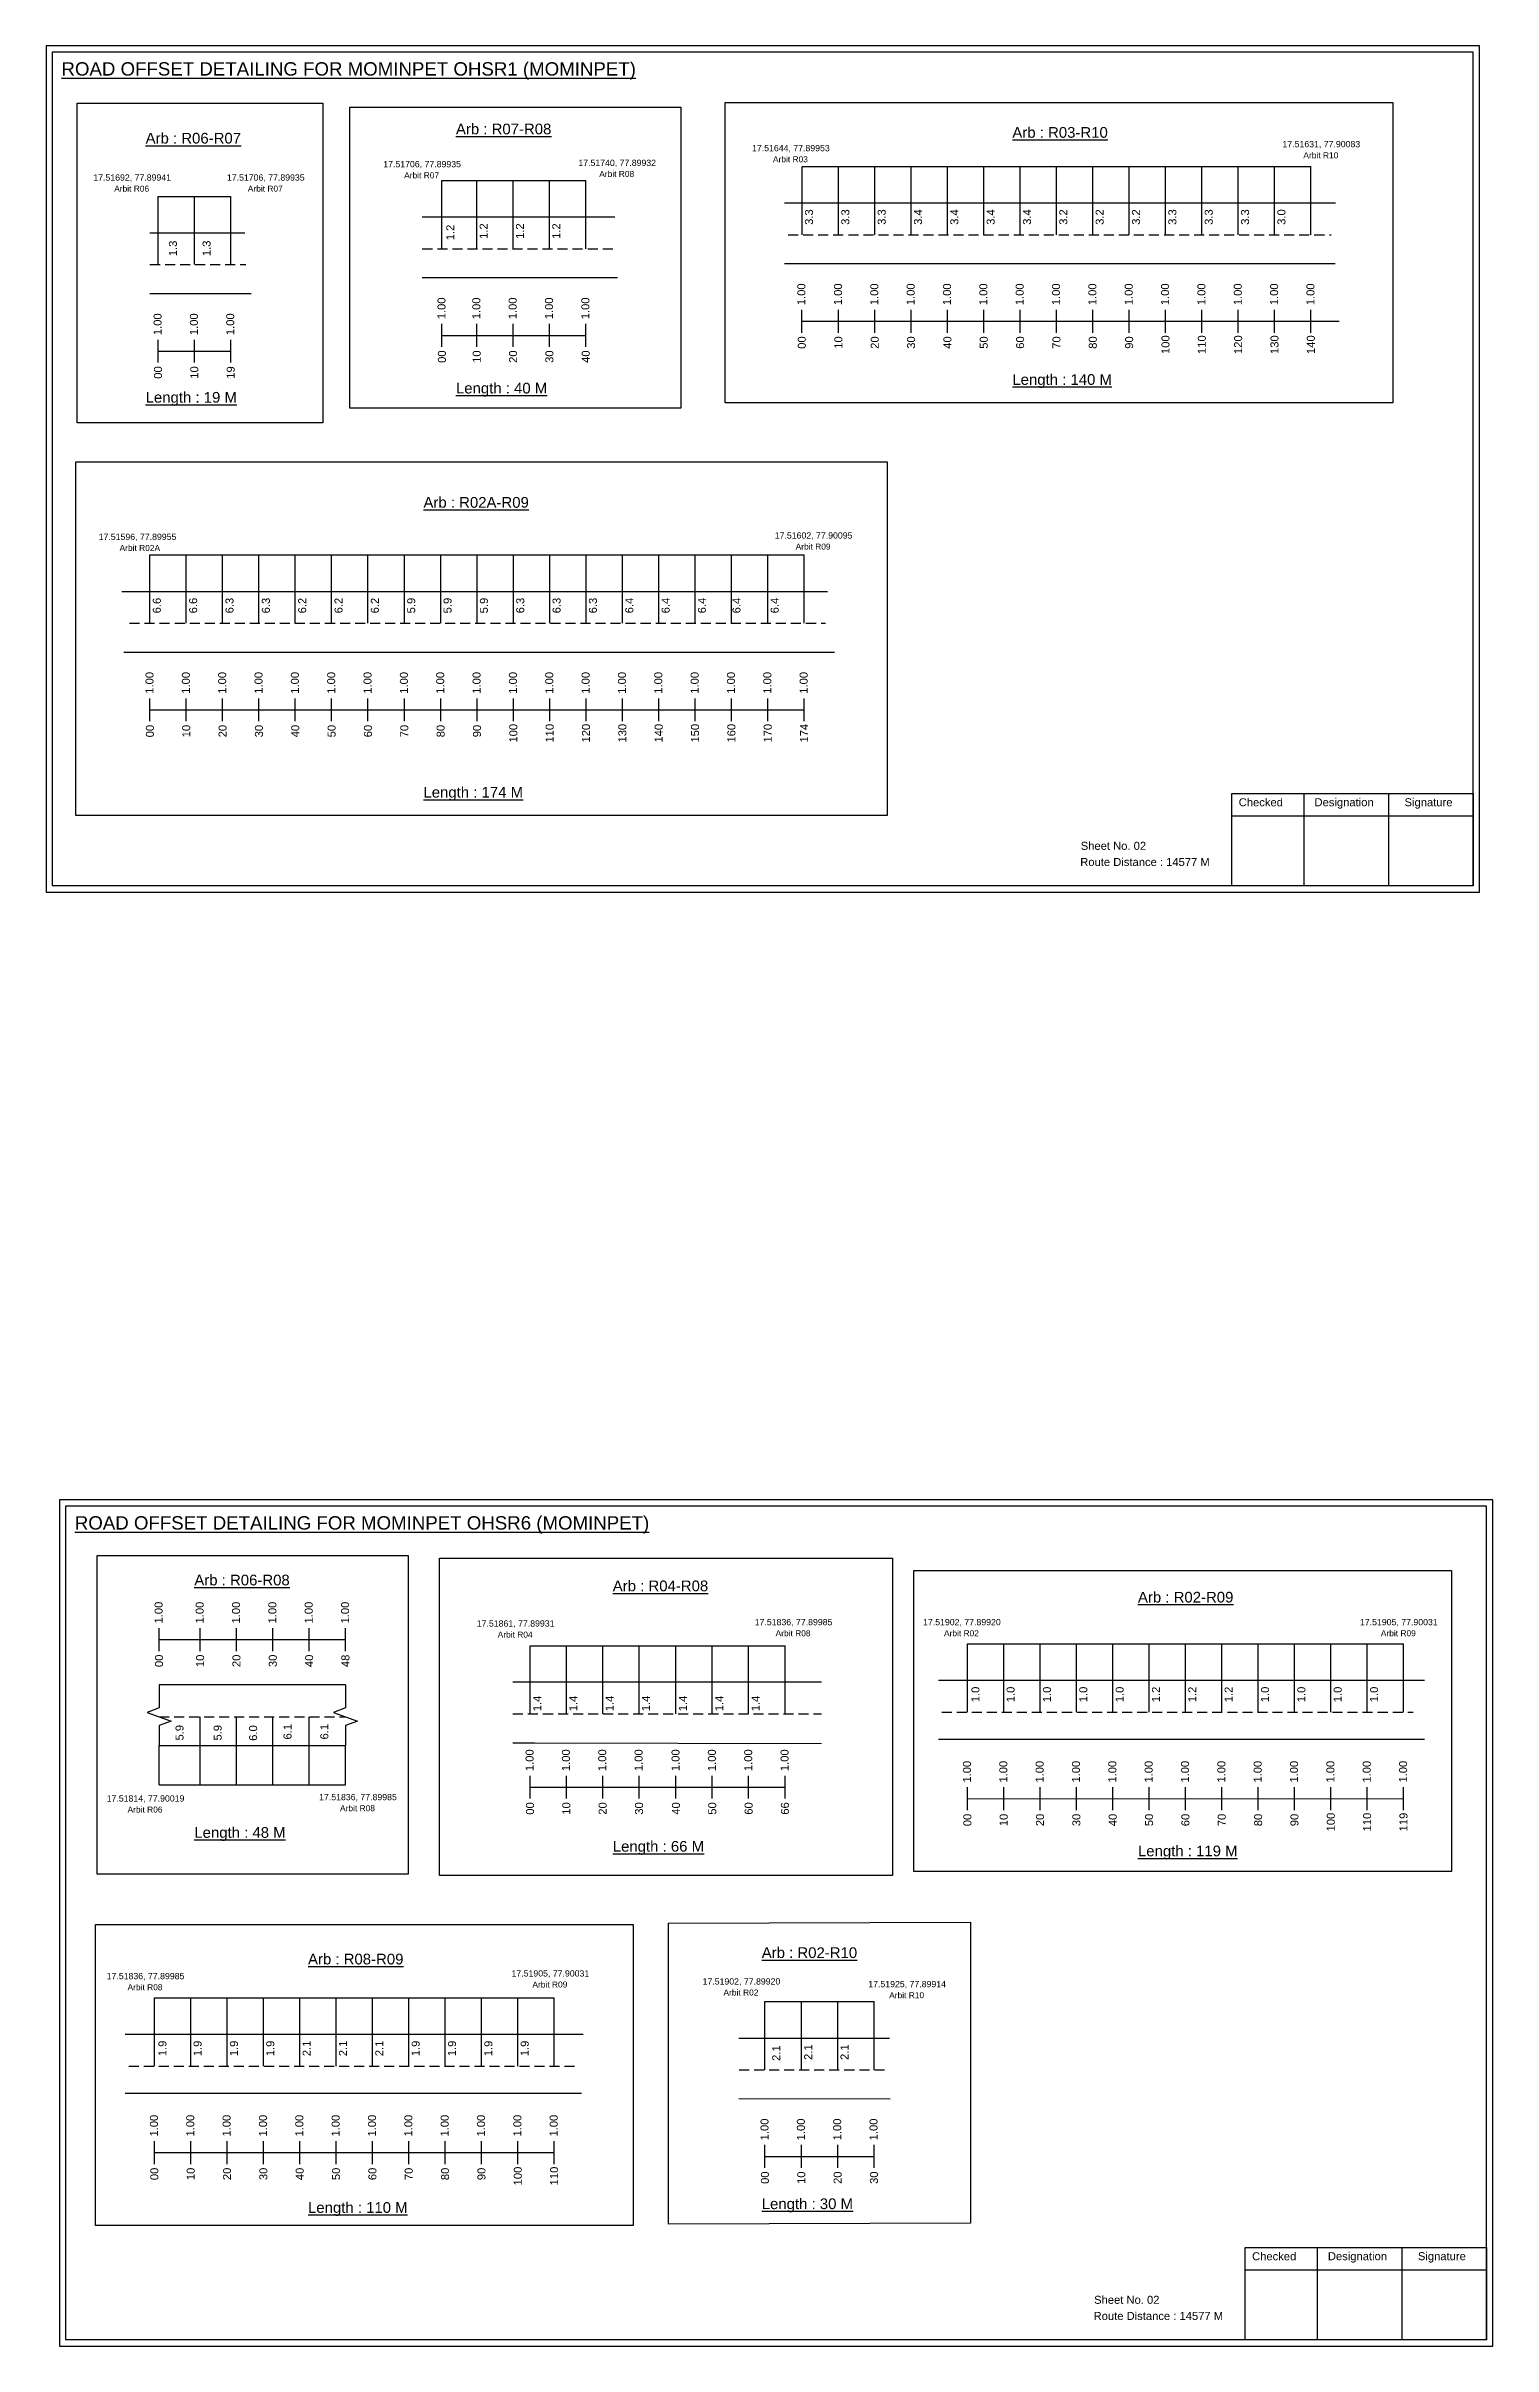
# Model space of a CAD drawing. Header units: inches. Extents: x 1446 to 12099, y 451 to 5049.
# Drawn here: x 3787 to 4328, y 1461 to 2322 of the extents above; entities that cross this region are included whole.
import ezdxf

# ---------------------------------------------------------------- set-up
doc = ezdxf.new("R2010")
doc.units = ezdxf.units.IN
doc.header["$MEASUREMENT"] = 0
doc.linetypes.add('DASHED2', pattern=[0.375, 0.25, -0.125])
doc.layers.add('PDF_Geometry', color=7, linetype='Continuous')
doc.layers.add('PDF_Text', color=5, linetype='Continuous')
doc.styles.add('PDF Arial', font='arial.ttf')
doc.styles.get("Standard").update_dxf_attribs({"font": 'arial.ttf'})

msp = doc.modelspace()

# ---------------------------------------------------------------- texts
at = {"color": 242, "true_color": 0xcd2027}
for s, height, p in [('%%UROAD OFFSET DETAILING FOR MOMINPET OHSR1 (MOMINPET)', 5, (3792.58, 2310.49)), ('%%UArb : R07-R08', 4, (3940.2, 2288.49)), ('%%UArb : R03-R10', 4, (4148.42, 2287.21)), ('%%UArb : R06-R07', 4, (3824.07, 2285.04)), ('%%ULength : 40 M', 4, (3940.2, 2191.49)), ('%%ULength : 140 M', 4, (4148.42, 2194.71)), ('%%ULength : 19 M', 4, (3824.07, 2188.04)), ('%%UArb : R02A-R09', 4, (3928.04, 2148.72)), ('%%ULength : 174 M', 4, (3928.04, 2040.22)), ('%%UROAD OFFSET DETAILING FOR MOMINPET OHSR6 (MOMINPET)', 5, (3797.58, 1766.2)), ('%%UArb : R06-R08', 4, (3842.3, 1745.3)), ('%%UArb : R04-R08', 4, (3998.89, 1743.11)), ('%%UArb : R02-R09', 4, (4195.42, 1738.88)), ('%%ULength : 48 M', 4, (3842.3, 1650.8)), ('%%ULength : 66 M', 4, (3998.89, 1645.61)), ('%%ULength : 119 M', 4, (4195.42, 1643.88)), ('%%UArb : R08-R09', 4, (3884.84, 1603.41)), ('%%UArb : R02-R10', 4, (4054.63, 1605.81)), ('%%ULength : 30 M', 4, (4054.63, 1511.81)), ('%%ULength : 110 M', 4, (3884.84, 1510.41))]:
    msp.add_text(s, height=height, dxfattribs=at).set_placement(p)
at = {"color": 5}
for s, height, p in [('17.51644, 77.89953', 2.34, (4051, 2282.17)), ('17.51631, 77.90083', 2.34, (4249.5, 2283.67)), ('Arbit R10', 2.246, (4257.32, 2279.54)), ('17.51692, 77.89941', 2.34, (3804.5, 2271.16)), ('17.51706, 77.89935', 2.34, (3854.5, 2271.16)), ('17.51706, 77.89935', 2.34, (3913, 2276.16)), ('Arbit R07', 2.246, (3920.82, 2272.04)), ('17.51740, 77.89932', 2.34, (3986, 2276.66)), ('Arbit R08', 2.246, (3993.82, 2272.54)), ('Arbit R03', 2.246, (4058.82, 2278.04)), ('Arbit R06', 2.246, (3812.32, 2267.04)), ('Arbit R07', 2.246, (3862.32, 2267.04)), ('17.51596, 77.89955', 2.34, (3806.5, 2136.66)), ('17.51602, 77.90095', 2.34, (4059.5, 2137.16)), ('Arbit R09', 2.246, (4067.32, 2133.04)), ('Arbit R02A', 2.246, (3814.32, 2132.54)), ('17.51861, 77.89931', 2.34, (3948, 1729.88)), ('17.51836, 77.89985', 2.34, (4052, 1730.38)), ('17.51902, 77.89920', 2.34, (4115, 1730.38)), ('17.51905, 77.90031', 2.34, (4278.5, 1730.38)), ('Arbit R04', 2.246, (3955.82, 1725.76)), ('Arbit R08', 2.246, (4059.82, 1726.26)), ('Arbit R02', 2.246, (4122.82, 1726.26)), ('Arbit R09', 2.246, (4286.32, 1726.26)), ('17.51814, 77.90019', 2.34, (3809.5, 1664.38)), ('Arbit R06', 2.246, (3817.32, 1660.26)), ('17.51836, 77.89985', 2.34, (3889, 1664.88)), ('Arbit R08', 2.246, (3896.82, 1660.76)), ('17.51836, 77.89985', 2.34, (3809.5, 1597.88)), ('Arbit R08', 2.246, (3817.32, 1593.76)), ('17.51905, 77.90031', 2.34, (3961, 1598.88)), ('Arbit R09', 2.246, (3968.82, 1594.76)), ('17.51902, 77.89920', 2.34, (4032.5, 1595.88)), ('Arbit R02', 2.246, (4040.32, 1591.76)), ('17.51925, 77.89914', 2.34, (4094.5, 1594.88)), ('Arbit R10', 2.246, (4102.32, 1590.76))]:
    msp.add_text(s, height=height, dxfattribs=at).set_placement(p)
for s, p in [('3.3', (4073.8, 2254.61)), ('3.3', (4087.4, 2254.61)), ('3.3', (4101, 2254.61)), ('3.4', (4114.6, 2254.61)), ('3.4', (4128.2, 2254.61)), ('3.4', (4141.8, 2254.61)), ('3.4', (4155.4, 2254.61)), ('3.2', (4169, 2254.61)), ('3.2', (4182.6, 2254.61)), ('3.2', (4196.2, 2254.61)), ('3.3', (4209.8, 2254.61)), ('3.3', (4223.4, 2254.61)), ('3.3', (4237, 2254.61)), ('3.0', (4250.6, 2254.61)), ('1.3', (3835.79, 2242.87)), ('1.3', (3848.38, 2242.9)), ('1.2', (3939.59, 2248.84)), ('1.2', (3952.06, 2249.34)), ('1.2', (3965.66, 2249.34)), ('1.2', (3979.26, 2249.34)), ('6.6', (3829.76, 2109.17)), ('6.6', (3843.36, 2109.17)), ('6.3', (3856.96, 2109.17)), ('6.3', (3870.56, 2109.17)), ('6.2', (3884.16, 2109.17)), ('6.2', (3897.76, 2109.17)), ('6.2', (3911.36, 2109.17)), ('5.9', (3924.96, 2109.17)), ('5.9', (3938.56, 2109.17)), ('5.9', (3952.16, 2109.17)), ('6.3', (3965.76, 2109.17)), ('6.3', (3979.36, 2109.17)), ('6.3', (3992.96, 2109.17)), ('6.4', (4006.56, 2109.17)), ('6.4', (4020.16, 2109.17)), ('6.4', (4033.76, 2109.17)), ('6.4', (4046.68, 2109.17)), ('6.4', (4060.96, 2109.17)), ('1.0', (4136.1, 1701.55)), ('1.0', (4149.26, 1701.55)), ('1.0', (4162.86, 1701.55)), ('1.0', (4176.46, 1701.55)), ('1.0', (4190.06, 1701.55)), ('1.2', (4203.66, 1701.55)), ('1.2', (4217.26, 1701.55)), ('1.2', (4230.86, 1701.55)), ('1.0', (4244.46, 1701.55)), ('1.0', (4258.06, 1701.55)), ('1.0', (4271.66, 1701.55)), ('1.0', (4285.26, 1701.55)), ('1.4', (3972.1, 1698.17)), ('1.4', (3985.59, 1698.17)), ('1.4', (3999.19, 1698.17)), ('1.4', (4012.79, 1698.17)), ('1.4', (4026.61, 1698.17)), ('1.4', (4040.21, 1698.17)), ('1.4', (4053.81, 1698.17)), ('5.9', (3838.26, 1687.23)), ('5.9', (3852.53, 1687.23)), ('6.0', (3865.79, 1687.11)), ('6.1', (3878.68, 1687.61)), ('6.1', (3892.45, 1687.61)), ('1.9', (3831.86, 1569.05)), ('1.9', (3845.02, 1569.05)), ('1.9', (3858.62, 1569.05)), ('1.9', (3872.22, 1569.05)), ('2.1', (3885.82, 1569.05)), ('2.1', (3899.42, 1569.05)), ('2.1', (3913.02, 1569.05)), ('1.9', (3926.62, 1569.05)), ('1.9', (3940.22, 1569.05)), ('1.9', (3953.82, 1569.05)), ('1.9', (3967.42, 1569.05)), ('2.1', (4061.56, 1567.28)), ('2.1', (4073.51, 1567.64)), ('2.1', (4087.11, 1567.64))]:
    msp.add_text(s, height=3, rotation=90).set_placement(p)
at = {"color": 217, "true_color": 0x93278f}
for s, p in [('1.00', (4070.96, 2224.53)), ('1.00', (4084.66, 2224.53)), ('1.00', (4098.26, 2224.53)), ('1.00', (4111.86, 2224.53)), ('1.00', (4125.46, 2224.53)), ('1.00', (4139.06, 2224.53)), ('1.00', (4152.66, 2224.53)), ('1.00', (4166.26, 2224.53)), ('1.00', (4179.86, 2224.53)), ('1.00', (4193.46, 2224.53)), ('1.00', (4207.06, 2224.53)), ('1.00', (4220.66, 2224.53)), ('1.00', (4234.26, 2224.53)), ('1.00', (4247.86, 2224.53)), ('1.00', (4261.46, 2224.53)), ('1.00', (3936.29, 2219.26)), ('1.00', (3949.32, 2219.26)), ('1.00', (3962.92, 2219.26)), ('1.00', (3976.52, 2219.26)), ('1.00', (3990.12, 2219.26)), ('1.00', (3830.04, 2213.32)), ('1.00', (3843.64, 2213.32)), ('1.00', (3857.24, 2213.32)), ('100', (4207.21, 2206.26)), ('110', (4220.81, 2206.26)), ('120', (4234.41, 2206.26)), ('130', (4248.01, 2206.26)), ('140', (4261.61, 2206.26)), ('00', (3936.44, 2202.94)), ('10', (3949.47, 2202.94)), ('20', (3963.07, 2202.94)), ('30', (3976.67, 2202.94)), ('40', (3990.27, 2202.94)), ('00', (4071.11, 2208.21)), ('10', (4084.81, 2208.21)), ('20', (4098.41, 2208.21)), ('30', (4112.01, 2208.21)), ('40', (4125.61, 2208.21)), ('50', (4139.21, 2208.21)), ('60', (4152.81, 2208.21)), ('70', (4166.41, 2208.21)), ('80', (4180.01, 2208.21)), ('90', (4193.61, 2208.21)), ('00', (3830.19, 2197)), ('10', (3843.79, 2197)), ('19', (3857.39, 2197)), ('1.00', (3827.02, 2079.09)), ('1.00', (3840.62, 2079.09)), ('1.00', (3854.22, 2079.09)), ('1.00', (3867.82, 2079.09)), ('1.00', (3881.42, 2079.09)), ('1.00', (3895.02, 2079.09)), ('1.00', (3908.62, 2079.09)), ('1.00', (3922.22, 2079.09)), ('1.00', (3935.82, 2079.09)), ('1.00', (3949.42, 2079.09)), ('1.00', (3963.02, 2079.09)), ('1.00', (3976.62, 2079.09)), ('1.00', (3990.22, 2079.09)), ('1.00', (4003.82, 2079.09)), ('1.00', (4017.42, 2079.09)), ('1.00', (4031.02, 2079.09)), ('1.00', (4044.62, 2079.09)), ('1.00', (4058.22, 2079.09)), ('1.00', (4071.82, 2079.09)), ('00', (3827.17, 2062.77)), ('10', (3840.77, 2062.77)), ('20', (3854.37, 2062.77)), ('30', (3867.97, 2062.77)), ('40', (3881.57, 2062.77)), ('50', (3895.17, 2062.77)), ('60', (3908.77, 2062.77)), ('70', (3922.37, 2062.77)), ('80', (3935.97, 2062.77)), ('90', (3949.57, 2062.77)), ('100', (3963.17, 2060.81)), ('110', (3976.77, 2060.81)), ('120', (3990.37, 2060.81)), ('130', (4003.97, 2060.81)), ('140', (4017.57, 2060.81)), ('150', (4031.17, 2060.81)), ('160', (4044.77, 2060.81)), ('170', (4058.37, 2060.81)), ('174', (4071.97, 2060.81)), ('1.00', (3830.43, 1731.03)), ('1.00', (3845.8, 1731.03)), ('1.00', (3859.4, 1731.03)), ('1.00', (3873, 1731.03)), ('1.00', (3886.6, 1731.03)), ('1.00', (3900.2, 1731.03)), ('00', (3830.58, 1714.71)), ('10', (3845.95, 1714.71)), ('20', (3859.55, 1714.71)), ('30', (3873.15, 1714.71)), ('40', (3886.75, 1714.71)), ('48', (3900.35, 1714.71)), ('1.00', (3969.25, 1675.77)), ('1.00', (3982.85, 1675.77)), ('1.00', (3996.45, 1675.77)), ('1.00', (4010.05, 1675.77)), ('1.00', (4023.87, 1675.77)), ('1.00', (4037.47, 1675.77)), ('1.00', (4051.07, 1675.77)), ('1.00', (4064.67, 1675.77)), ('1.00', (4132.92, 1671.47)), ('1.00', (4146.52, 1671.47)), ('1.00', (4160.12, 1671.47)), ('1.00', (4173.72, 1671.47)), ('1.00', (4187.32, 1671.47)), ('1.00', (4200.92, 1671.47)), ('1.00', (4214.52, 1671.47)), ('1.00', (4228.12, 1671.47)), ('1.00', (4241.72, 1671.47)), ('1.00', (4255.32, 1671.47)), ('1.00', (4268.92, 1671.47)), ('1.00', (4282.52, 1671.47)), ('1.00', (4296.12, 1671.48)), ('00', (3969.4, 1659.45)), ('10', (3983, 1659.45)), ('20', (3996.6, 1659.45)), ('30', (4010.2, 1659.45)), ('40', (4024.02, 1659.45)), ('50', (4037.62, 1659.45)), ('60', (4051.22, 1659.45)), ('66', (4064.82, 1659.45)), ('00', (4133.07, 1655.15)), ('10', (4146.67, 1655.15)), ('20', (4160.27, 1655.15)), ('30', (4173.87, 1655.15)), ('40', (4187.47, 1655.15)), ('50', (4201.07, 1655.15)), ('60', (4214.67, 1655.15)), ('70', (4228.27, 1655.15)), ('80', (4241.87, 1655.15)), ('90', (4255.47, 1655.15)), ('100', (4269.07, 1653.2)), ('110', (4282.67, 1653.2)), ('119', (4296.27, 1653.2)), ('1.00', (3828.68, 1538.97)), ('1.00', (3842.28, 1538.97)), ('1.00', (3855.88, 1538.97)), ('1.00', (3869.48, 1538.97)), ('1.00', (3883.08, 1538.97)), ('1.00', (3896.68, 1538.97)), ('1.00', (3910.28, 1538.97)), ('1.00', (3923.88, 1538.97)), ('1.00', (3937.48, 1538.97)), ('1.00', (3951.08, 1538.97)), ('1.00', (3964.68, 1538.97)), ('1.00', (3978.28, 1538.97)), ('1.00', (4057.17, 1537.56)), ('1.00', (4070.77, 1537.56)), ('1.00', (4084.37, 1537.56)), ('1.00', (4097.97, 1537.56)), ('00', (3828.83, 1522.65)), ('10', (3842.43, 1522.65)), ('20', (3856.03, 1522.65)), ('30', (3869.63, 1522.65)), ('40', (3883.23, 1522.65)), ('50', (3896.83, 1522.65)), ('60', (3910.43, 1522.65)), ('70', (3924.03, 1522.65)), ('80', (3937.63, 1522.65)), ('90', (3951.23, 1522.65)), ('100', (3964.83, 1520.7)), ('110', (3978.43, 1520.7)), ('00', (4057.32, 1521.24)), ('10', (4070.92, 1521.24)), ('20', (4084.52, 1521.24)), ('30', (4098.12, 1521.24))]:
    msp.add_text(s, height=3, rotation=90, dxfattribs=at).set_placement(p)
for s, p in [('Sheet No. 02', (4174.01, 2020.65)), ('Route Distance : 14577 M', (4173.82, 2014.6)), ('Route Distance : 14577 M', (4178.82, 1470.31)), ('Sheet No. 02', (4179.01, 1476.36))]:
    msp.add_text(s, height=3).set_placement(p)
at = {"layer": 'PDF_Text', "color": 7, "attachment_point": 7, "style": 'PDF Arial'}
for s, insert, char_height in [('Checked', (4233.12, 2036.9), 3.001), ('Designation', (4261.49, 2036.06), 3.0006), ('Signature', (4295.18, 2036.06), 3.001), ('Checked', (4238.12, 1492.61), 3.001), ('Designation', (4266.49, 1491.78), 3.0006), ('Signature', (4300.18, 1491.78), 3.001)]:
    msp.add_mtext(s, dxfattribs=dict(at, insert=insert, char_height=char_height))

# ---------------------------------------------------------------- linework, layer by layer
at = {"color": 5}
for p, q in [((4069.73, 2276.47), (4260.13, 2276.47)), ((3828.71, 2265.26), (3855.91, 2265.26)), ((3934.96, 2271.2), (3988.8, 2271.2)), ((3825.69, 2131.03), (4070.49, 2131.03)), ((3967.93, 1722.7), (4063.34, 1722.71)), ((4131.59, 1723.41), (4294.79, 1723.41)), ((3829.1, 1670.59), (3898.87, 1670.59)), ((3827.36, 1590.91), (3976.96, 1590.91)), ((4055.85, 1589.5), (4096.65, 1589.5))]:
    msp.add_line(p, q, dxfattribs=at)
for p, q in [((4069.73, 2250.86), (4069.73, 2276.47)), ((4083.33, 2250.93), (4083.33, 2276.47)), ((4096.93, 2250.93), (4096.93, 2276.47)), ((4110.53, 2250.93), (4110.53, 2276.47)), ((4124.13, 2250.93), (4124.13, 2276.47)), ((4137.73, 2250.93), (4137.73, 2276.47)), ((4151.33, 2250.93), (4151.33, 2276.47)), ((4164.93, 2250.93), (4164.93, 2276.47)), ((4178.53, 2250.93), (4178.53, 2276.47)), ((4192.13, 2250.93), (4192.13, 2276.47)), ((4205.73, 2250.93), (4205.73, 2276.47)), ((4219.33, 2250.93), (4219.33, 2276.47)), ((4232.93, 2250.93), (4232.93, 2276.47)), ((4246.53, 2250.93), (4246.53, 2276.47)), ((4260.13, 2250.93), (4260.13, 2276.47)), ((3828.71, 2239.73), (3828.71, 2265.26)), ((3842.31, 2239.73), (3842.31, 2265.26)), ((3855.91, 2239.73), (3855.91, 2265.26)), ((3934.96, 2245.66), (3934.96, 2271.2)), ((3948, 2245.66), (3948, 2271.2)), ((3961.6, 2245.66), (3961.6, 2271.2)), ((3975.2, 2245.66), (3975.2, 2271.2)), ((3988.8, 2245.66), (3988.8, 2271.2)), ((3927.62, 2257.55), (3999.65, 2257.55)), ((4063.19, 2262.81), (4269.29, 2262.82)), ((3825.71, 2251.61), (3861.14, 2251.61)), ((4063.09, 2240.2), (4269.25, 2240.1)), ((3927.62, 2234.86), (4000.65, 2234.86)), ((3825.71, 2228.93), (3863.53, 2228.93)), ((3825.69, 2105.49), (3825.69, 2131.03)), ((3839.29, 2105.49), (3839.29, 2131.03)), ((3852.89, 2105.49), (3852.89, 2131.03)), ((3866.49, 2105.49), (3866.49, 2131.03)), ((3880.09, 2105.49), (3880.09, 2131.03)), ((3893.69, 2105.49), (3893.69, 2131.03)), ((3907.29, 2105.49), (3907.29, 2131.03)), ((3920.89, 2105.49), (3920.89, 2131.03)), ((3934.49, 2105.49), (3934.49, 2131.03)), ((3948.09, 2105.49), (3948.09, 2131.03)), ((3961.69, 2105.49), (3961.69, 2131.03)), ((3975.29, 2105.49), (3975.29, 2131.03)), ((3988.89, 2105.49), (3988.89, 2131.03)), ((4002.49, 2105.49), (4002.49, 2131.03)), ((4016.09, 2105.49), (4016.09, 2131.03)), ((4029.69, 2105.49), (4029.69, 2131.03)), ((4043.29, 2105.49), (4043.29, 2131.03)), ((4056.89, 2105.49), (4056.89, 2131.03)), ((4070.49, 2105.49), (4070.49, 2131.03)), ((3815.19, 2117.38), (4079.23, 2117.38)), ((3815.87, 2094.69), (4081.85, 2094.69)), ((3967.93, 1697.17), (3967.93, 1722.71)), ((3981.53, 1697.17), (3981.53, 1722.71)), ((3995.13, 1697.17), (3995.13, 1722.71)), ((4008.73, 1697.17), (4008.73, 1722.71)), ((4022.54, 1697.17), (4022.54, 1722.71)), ((4036.14, 1697.17), (4036.14, 1722.71)), ((4049.74, 1697.17), (4049.74, 1722.71)), ((4063.34, 1697.17), (4063.34, 1722.71)), ((4131.59, 1697.88), (4131.59, 1723.41)), ((4145.19, 1697.88), (4145.19, 1723.41)), ((4158.79, 1697.88), (4158.79, 1723.41)), ((4172.39, 1697.88), (4172.39, 1723.41)), ((4185.99, 1697.88), (4185.99, 1723.41)), ((4199.59, 1697.88), (4199.59, 1723.41)), ((4213.19, 1697.88), (4213.19, 1723.41)), ((4226.79, 1697.88), (4226.79, 1723.41)), ((4240.39, 1697.88), (4240.39, 1723.41)), ((4253.99, 1697.88), (4253.99, 1723.41)), ((4267.59, 1697.88), (4267.59, 1723.41)), ((4281.19, 1697.88), (4281.19, 1723.41)), ((4294.79, 1697.88), (4294.79, 1723.41)), ((3898.87, 1708.01), (3829.1, 1708.01)), ((4076.94, 1709.05), (3961.52, 1709.05)), ((4120.72, 1709.76), (4302.62, 1709.76)), ((3844.47, 1670.59), (3844.47, 1696.12)), ((3858.07, 1670.59), (3858.07, 1696.12)), ((3871.67, 1670.59), (3871.67, 1696.12)), ((3885.27, 1670.59), (3885.27, 1696.12)), ((4302.62, 1687.58), (4120.72, 1687.58)), ((3829.1, 1685.32), (3898.87, 1685.32)), ((3829.1, 1670.59), (3829.1, 1685.32)), ((3898.87, 1670.59), (3898.87, 1685.32)), ((3961.52, 1686.37), (3969.57, 1686.37)), ((3969.57, 1686.37), (4076.94, 1686.07)), ((3827.36, 1565.38), (3827.36, 1590.91)), ((3840.96, 1565.38), (3840.96, 1590.91)), ((3854.56, 1565.38), (3854.56, 1590.91)), ((3868.16, 1565.38), (3868.16, 1590.91)), ((3881.76, 1565.38), (3881.76, 1590.91)), ((3895.36, 1565.38), (3895.36, 1590.91)), ((3908.96, 1565.38), (3908.96, 1590.91)), ((3922.56, 1565.38), (3922.56, 1590.91)), ((3936.16, 1565.38), (3936.16, 1590.91)), ((3949.76, 1565.38), (3949.76, 1590.91)), ((3963.36, 1565.38), (3963.36, 1590.91)), ((3976.96, 1565.38), (3976.96, 1590.91)), ((4055.85, 1563.97), (4055.85, 1589.5)), ((4069.45, 1563.97), (4069.45, 1589.5)), ((4083.05, 1563.97), (4083.05, 1589.5)), ((4096.65, 1563.97), (4096.65, 1589.5)), ((3816.48, 1577.26), (3987.83, 1577.26)), ((4046.01, 1575.85), (4102.5, 1575.85)), ((3987.14, 1555.08), (3816.48, 1555.08)), ((4046.01, 1553.17), (4102.72, 1553.04))]:
    msp.add_line(p, q)
at = {"linetype": 'DASHED2', "ltscale": 15}
for p, q in [((4064.54, 2250.86), (4267.72, 2250.93)), ((3825.71, 2239.73), (3861.62, 2239.73)), ((3927.62, 2245.66), (4000.15, 2245.66)), ((3818.07, 2105.49), (4078.5, 2105.49)), ((3961.52, 1697.17), (4076.94, 1697.17)), ((4121.99, 1697.88), (4298.4, 1697.88)), ((3829.1, 1696.12), (3898.87, 1696.12)), ((3817.75, 1565.38), (3985.35, 1565.38)), ((4046.16, 1563.97), (4102.5, 1563.97))]:
    msp.add_line(p, q, dxfattribs=at)
at = {"color": 217, "true_color": 0x93278f}
for p, q in [((4069.63, 2214.23), (4069.63, 2222.79)), ((4083.33, 2214.23), (4083.33, 2222.79)), ((4096.93, 2214.23), (4096.93, 2222.79)), ((4110.53, 2214.23), (4110.53, 2222.79)), ((4124.13, 2214.23), (4124.13, 2222.79)), ((4137.73, 2214.23), (4137.73, 2222.79)), ((4151.33, 2214.23), (4151.33, 2222.79)), ((4164.93, 2214.23), (4164.93, 2222.79)), ((4178.53, 2214.23), (4178.53, 2222.79)), ((4192.13, 2214.23), (4192.13, 2222.79)), ((4205.73, 2214.23), (4205.73, 2222.79)), ((4219.33, 2214.23), (4219.33, 2222.79)), ((4232.93, 2214.23), (4232.93, 2222.79)), ((4246.53, 2214.23), (4246.53, 2222.79)), ((4260.13, 2214.23), (4260.13, 2222.79)), ((3934.96, 2208.96), (3934.96, 2217.52)), ((3934.96, 2213.23), (3988.8, 2213.24)), ((3948, 2208.96), (3948, 2217.52)), ((3961.6, 2208.96), (3961.6, 2217.52)), ((3975.2, 2208.96), (3975.2, 2217.52)), ((3988.8, 2208.96), (3988.8, 2217.52)), ((4069.63, 2218.5), (4270.69, 2218.55)), ((3828.71, 2203.03), (3828.71, 2211.59)), ((3828.71, 2207.3), (3855.91, 2207.3)), ((3842.31, 2203.03), (3842.31, 2211.59)), ((3855.91, 2203.03), (3855.91, 2211.59)), ((3825.69, 2068.79), (3825.69, 2077.35)), ((3839.29, 2068.79), (3839.29, 2077.35)), ((3852.89, 2068.79), (3852.89, 2077.35)), ((3866.49, 2068.79), (3866.49, 2077.35)), ((3880.09, 2068.79), (3880.09, 2077.35)), ((3893.69, 2068.79), (3893.69, 2077.35)), ((3907.29, 2068.79), (3907.29, 2077.35)), ((3920.89, 2068.79), (3920.89, 2077.35)), ((3934.49, 2068.79), (3934.49, 2077.35)), ((3948.09, 2068.79), (3948.09, 2077.35)), ((3961.69, 2068.79), (3961.69, 2077.35)), ((3975.29, 2068.79), (3975.29, 2077.35)), ((3988.89, 2068.79), (3988.89, 2077.35)), ((4002.49, 2068.79), (4002.49, 2077.35)), ((4016.09, 2068.79), (4016.09, 2077.35)), ((4029.69, 2068.79), (4029.69, 2077.35)), ((4043.29, 2068.79), (4043.29, 2077.35)), ((4056.89, 2068.79), (4056.89, 2077.35)), ((4070.49, 2068.79), (4070.49, 2077.35)), ((3825.69, 2073.06), (4070.49, 2073.11)), ((3829.1, 1720.73), (3829.1, 1729.29)), ((3829.1, 1725), (3898.87, 1725)), ((3844.47, 1720.73), (3844.47, 1729.29)), ((3858.07, 1720.73), (3858.07, 1729.29)), ((3871.67, 1720.73), (3871.67, 1729.29)), ((3885.27, 1720.73), (3885.27, 1729.29)), ((3898.87, 1720.73), (3898.87, 1729.29)), ((3967.93, 1665.48), (3967.93, 1674.03)), ((3981.53, 1665.48), (3981.53, 1674.03)), ((3995.13, 1665.48), (3995.13, 1674.03)), ((4008.73, 1665.48), (4008.73, 1674.03)), ((4022.54, 1665.48), (4022.54, 1674.03)), ((4036.14, 1665.48), (4036.14, 1674.03)), ((4049.74, 1665.48), (4049.74, 1674.03)), ((4063.34, 1665.48), (4063.34, 1674.03)), ((3967.93, 1669.75), (4063.34, 1669.81)), ((4131.59, 1661.18), (4131.59, 1669.74)), ((4131.59, 1665.45), (4294.79, 1665.48)), ((4145.19, 1661.18), (4145.19, 1669.74)), ((4158.79, 1661.18), (4158.79, 1669.74)), ((4172.39, 1661.18), (4172.39, 1669.74)), ((4185.99, 1661.18), (4185.99, 1669.74)), ((4199.59, 1661.18), (4199.59, 1669.74)), ((4213.19, 1661.18), (4213.19, 1669.74)), ((4226.79, 1661.18), (4226.79, 1669.74)), ((4240.39, 1661.18), (4240.39, 1669.74)), ((4253.99, 1661.18), (4253.99, 1669.74)), ((4267.59, 1661.18), (4267.59, 1669.74)), ((4281.19, 1661.18), (4281.19, 1669.74)), ((4294.79, 1661.18), (4294.79, 1669.74)), ((3827.36, 1528.68), (3827.36, 1537.24)), ((3827.36, 1532.95), (3976.96, 1532.98)), ((3840.96, 1528.68), (3840.96, 1537.24)), ((3854.56, 1528.68), (3854.56, 1537.24)), ((3868.16, 1528.68), (3868.16, 1537.24)), ((3881.76, 1528.68), (3881.76, 1537.24)), ((3895.36, 1528.68), (3895.36, 1537.24)), ((3908.96, 1528.68), (3908.96, 1537.24)), ((3922.56, 1528.68), (3922.56, 1537.24)), ((3936.16, 1528.68), (3936.16, 1537.24)), ((3949.76, 1528.68), (3949.76, 1537.24)), ((3963.36, 1528.68), (3963.36, 1537.24)), ((3976.96, 1528.68), (3976.96, 1537.24)), ((4055.85, 1527.27), (4055.85, 1535.83)), ((4069.45, 1527.27), (4069.45, 1535.83)), ((4083.05, 1527.27), (4083.05, 1535.83)), ((4096.65, 1527.27), (4096.65, 1535.83)), ((4055.85, 1531.54), (4096.65, 1531.55))]:
    msp.add_line(p, q, dxfattribs=at)
for points in [[(3798.5, 2300.11), (3890.44, 2300.11), (3890.44, 2180.5), (3798.5, 2180.5)], [(4041, 2300.36), (4290.85, 2300.36), (4290.85, 2188), (4041, 2188)], [(3900.5, 2298.68), (4024.3, 2298.68), (4024.3, 2186), (3900.5, 2186)], [(3798, 2165.87), (4101.52, 2165.87), (4101.52, 2033.5), (3798, 2033.5)], [(3806, 1756.43), (3922.35, 1756.43), (3922.35, 1637.22), (3806, 1637.22)], [(3934, 1755.54), (4103.61, 1755.54), (4103.61, 1636.72), (3934, 1636.72)], [(4111.5, 1750.9), (4312.74, 1750.9), (4312.74, 1638.22), (4111.5, 1638.22)], [(4019.76, 1618.9), (4132.76, 1619.19), (4132.76, 1506.51), (4019.76, 1506.22)], [(3805.26, 1618.4), (4006.5, 1618.4), (4006.5, 1505.72), (3805.26, 1505.72)]]:
    msp.add_lwpolyline(points, close=True)
at = {"linetype": 'Continuous'}
for points in [[(3829.1, 1708.01), (3829.1, 1699.4), (3824.6, 1697.76), (3833.6, 1694.49), (3829.1, 1692.85), (3829.1, 1685.32)], [(3898.87, 1708.01), (3898.87, 1699.4), (3894.37, 1697.76), (3903.37, 1694.49), (3898.87, 1692.85), (3898.87, 1685.32)]]:
    msp.add_lwpolyline(points, dxfattribs=at)
at = {"layer": 'PDF_Geometry'}
for points in [[(3786.8, 2321.56), (3786.8, 2004.85), (4323.27, 2004.85), (4323.27, 2321.56)], [(3789.13, 2319.23), (3789.13, 2007.27), (4320.85, 2007.27), (4320.85, 2319.23)], [(3791.8, 1777.28), (3791.8, 1460.56), (4328.27, 1460.56), (4328.27, 1777.28)], [(3794.13, 1774.95), (3794.13, 1462.98), (4325.85, 1462.98), (4325.85, 1774.95)]]:
    msp.add_lwpolyline(points, close=True, dxfattribs=at)
at = {"layer": 'PDF_Geometry', "color": 242, "true_color": 0xcc1f26}
for points in [[(4320.85, 2007.17), (4230.51, 2007.17), (4230.51, 2041.78), (4320.85, 2041.78)], [(4325.85, 1462.89), (4235.51, 1462.89), (4235.51, 1497.5), (4325.85, 1497.5)]]:
    msp.add_lwpolyline(points, close=True, dxfattribs=at)
for points in [[(4257.49, 2041.78), (4257.49, 2007.17)], [(4289.22, 2041.78), (4289.22, 2007.17)], [(4230.51, 2033.41), (4320.85, 2033.41)], [(4262.49, 1497.5), (4262.49, 1462.89)], [(4294.22, 1497.5), (4294.22, 1462.89)], [(4235.51, 1489.13), (4325.85, 1489.13)]]:
    msp.add_lwpolyline(points, dxfattribs=at)

msp.set_redraw_order([(e.dxf.handle, doc.entitydb.next_handle()) for e in msp.query("TEXT MTEXT ATTDEF DIMENSION ARC_DIMENSION")])  # texts and dimensions are drawn at this point

doc.saveas('drawing.dxf')
